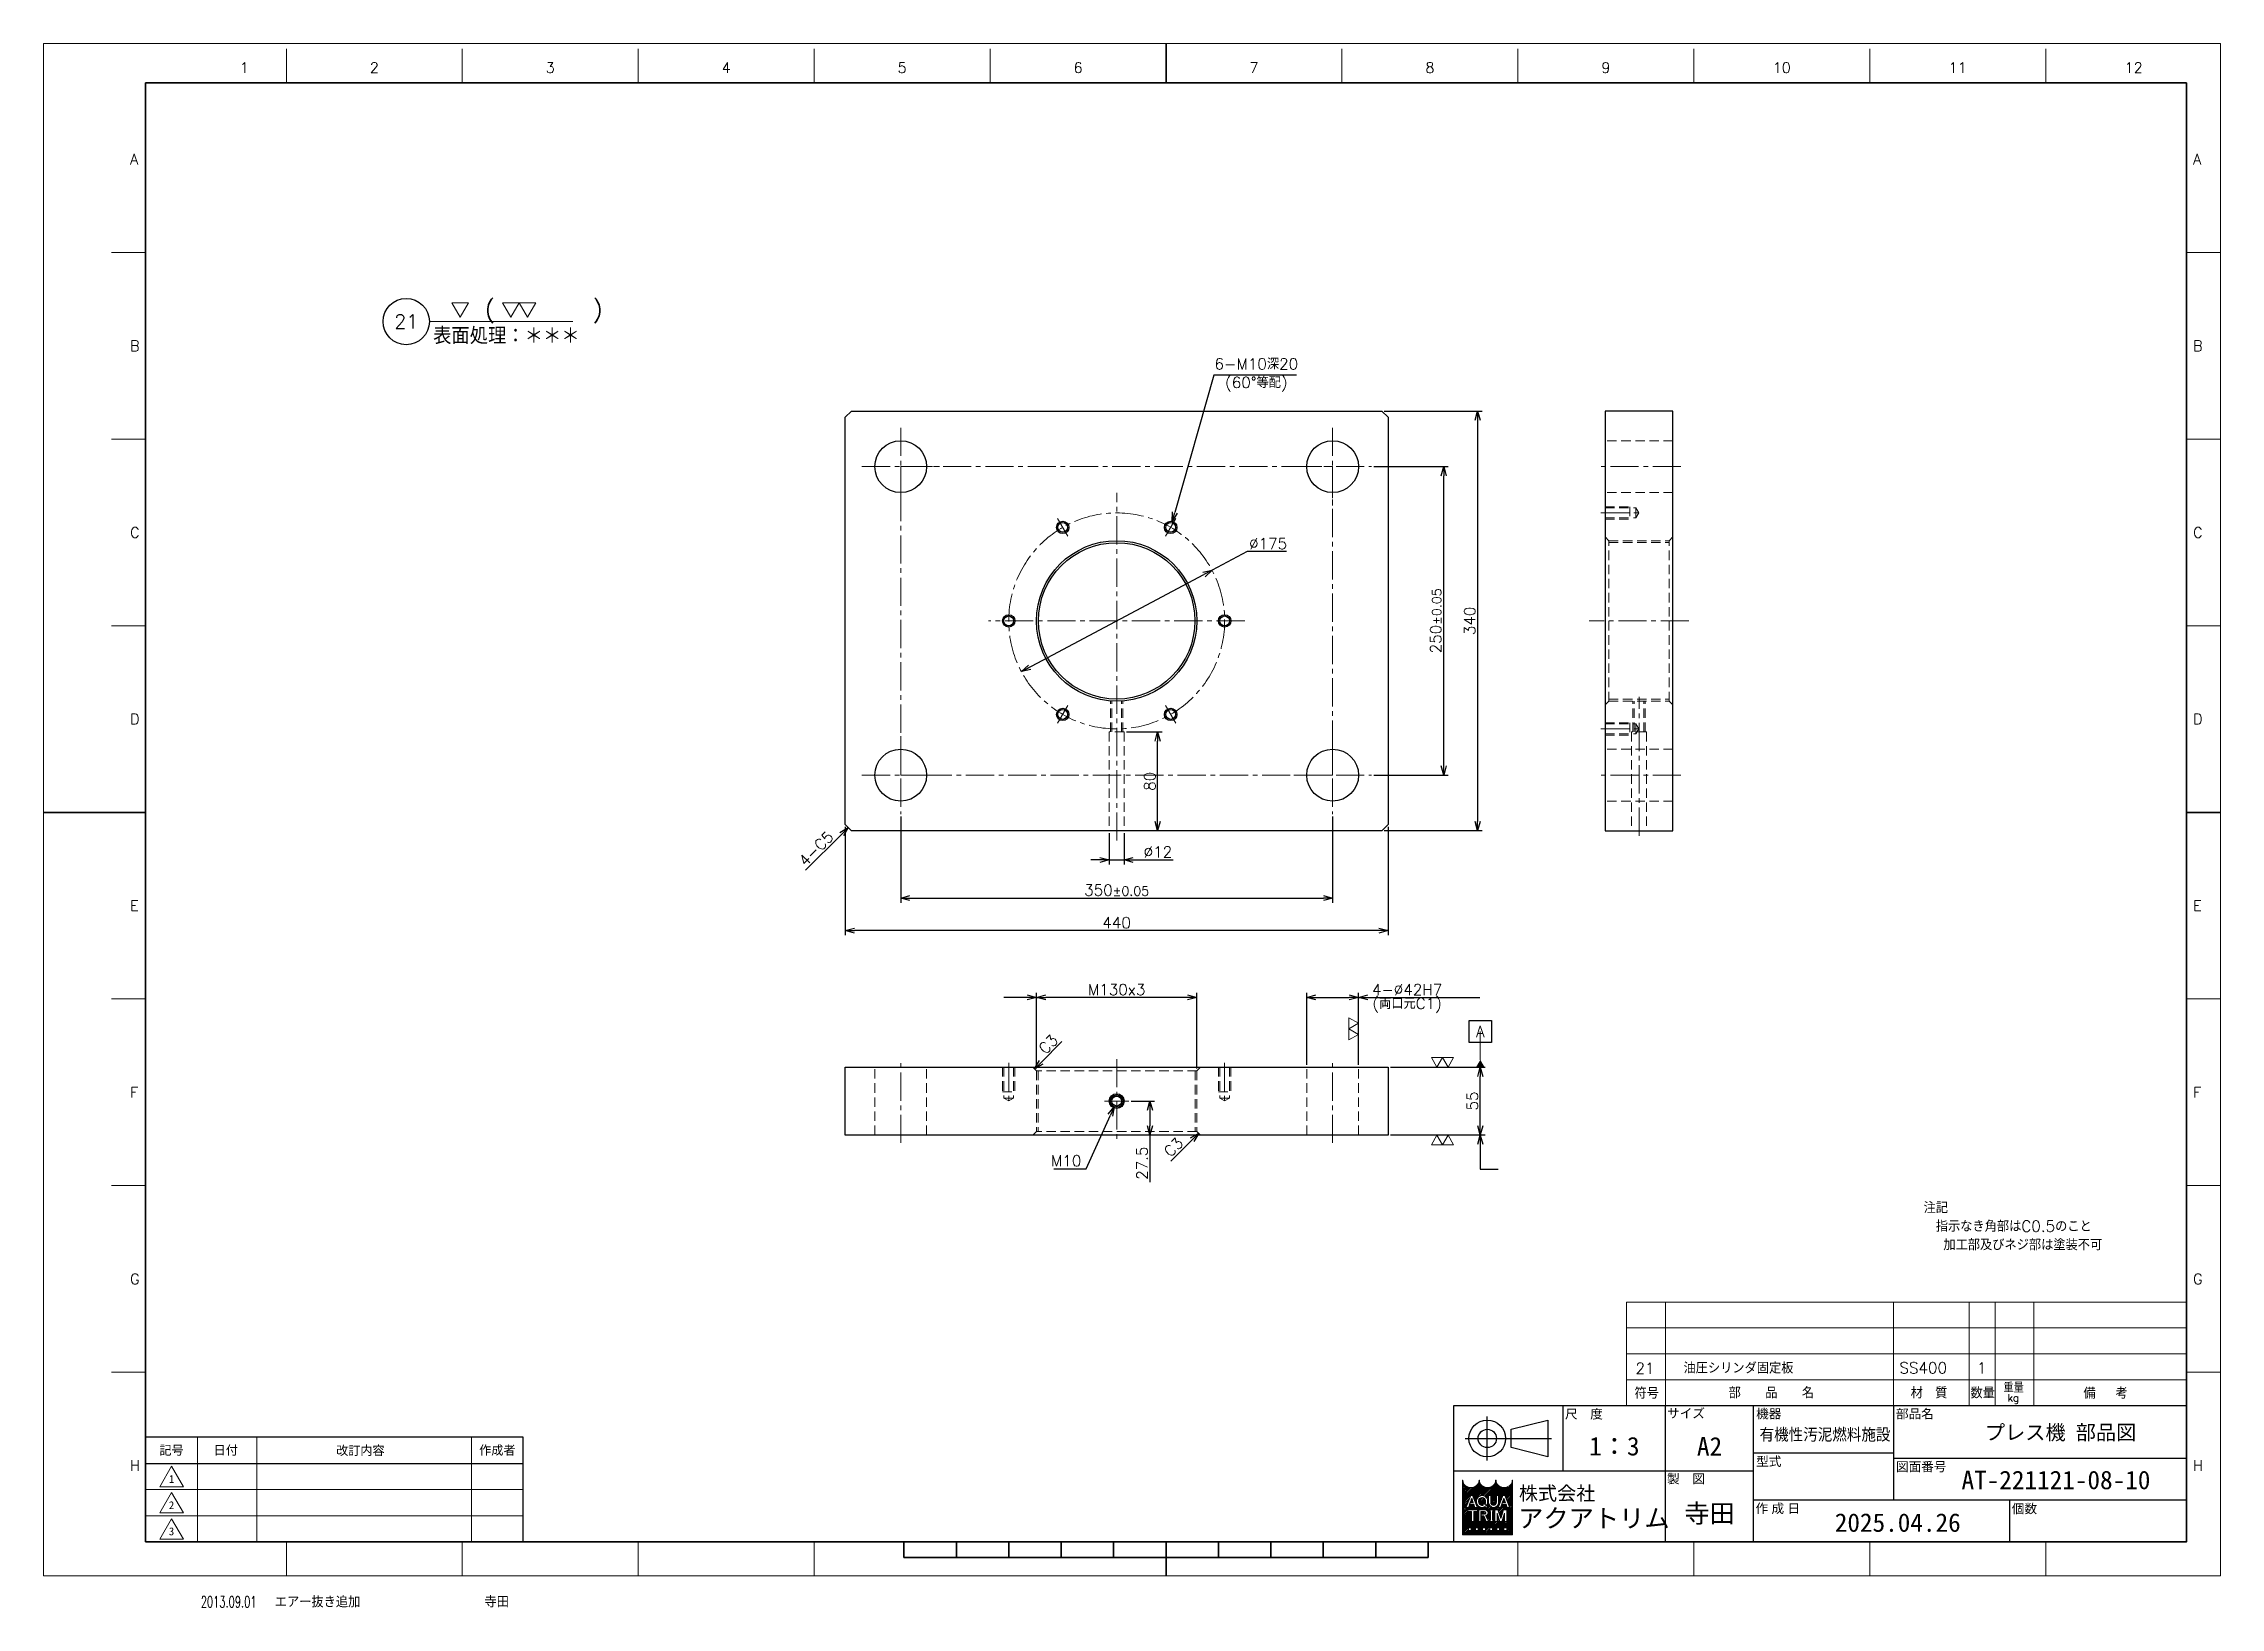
# Model space of a CAD drawing. Header units: millimetres. Extents: x 0 to 1764, y -26 to 1242.
import ezdxf
from ezdxf import colors
from ezdxf.entities.mleader import LeaderData, LeaderLine
from ezdxf.enums import TextEntityAlignment as Align
from ezdxf.math import Vec2, Vec3

# ---------------------------------------------------------------- set-up
doc = ezdxf.new("R2010")
doc.units = ezdxf.units.MM
doc.header["$LTSCALE"] = 1.2
doc.header["$PDMODE"] = 99
doc.header["$PDSIZE"] = 1
doc.linetypes.add('CENTER2', pattern=[28.575, 19.05, -3.175, 3.175, -3.175])
doc.linetypes.add('HIDDEN', pattern=[9.525, 6.35, -3.175])
for name, color, linetype, lineweight in [('04_HIDDEN', 2, 'HIDDEN', 13), ('05_CENTER', 4, 'CENTER2', 13), ('07_TEXT', 3, 'Continuous', 13), ('08_DIM', 3, 'Continuous', 13), ('90_FRAME', 5, 'Continuous', 35)]:
    doc.layers.add(name, color=color, linetype=linetype, lineweight=lineweight)
doc.layers.add('91_BLANK', color=5, linetype='Continuous', lineweight=0, plot=False)
doc.styles.add('KSS_TXT', font='txt.shx', dxfattribs={"bigfont": 'extfont2.shx'})
doc.styles.add('MS_G', font='MS Gothic.ttf')
doc.styles.get("Standard").update_dxf_attribs({"font": 'txt.shx', "bigfont": 'extfont2.shx'})
doc.styles.add('表題用', font='MS PGothic.ttf')
doc.dimstyles.new('KSS_DIM', dxfattribs={"dimscale": 3, "dimtxt": 3, "dimasz": 2.5, "dimexe": 1.25, "dimexo": 0.625, "dimtad": 1, "dimdsep": 46, "dimtxsty": 'KSS_TXT', "dimblk": 'OPEN30', "dimcen": 0, "dimazin": 2, "dimtfac": 0.75, "dimtmove": 0, "dimatfit": 3, "dimldrblk": 'OPEN30', "dimfxl": 1.25, "dimtolj": 1, "dimarcsym": 0})
doc.dimstyles.new('KSS_DIM$3', dxfattribs={"dimscale": 3, "dimtxt": 3, "dimasz": 2.5, "dimexe": 1.25, "dimexo": 0.625, "dimtad": 1, "dimtih": 1, "dimtoh": 1, "dimdsep": 46, "dimtxsty": 'KSS_TXT', "dimblk": 'OPEN30', "dimcen": 0, "dimazin": 2, "dimtfac": 0.75, "dimtofl": 0, "dimtmove": 0, "dimatfit": 3, "dimldrblk": 'OPEN30', "dimfxl": 1.25, "dimtolj": 1, "dimarcsym": 0})

msp = doc.modelspace()

# ---------------------------------------------------------------- texts
at = {"layer": '07_TEXT', "style": 'KSS_TXT'}
msp.add_text('(      )', height=13.5, dxfattribs=at).set_placement((357.677, 1019.564))
at = {"layer": '07_TEXT', "insert": (315.666, 1011.521), "char_height": 13.5, "attachment_point": 1, "style": 'KSS_TXT'}
msp.add_mtext('表面処理：＊＊＊', dxfattribs=at)
at = {"layer": '07_TEXT', "ltscale": 2, "insert": (1523.492, 302.785), "char_height": 9, "attachment_point": 1}
msp.add_mtext_dynamic_manual_height_columns('注記\\P\u3000指示なき角部はC0.5のこと\\P  加工部及びネジ部は塗装不可', width=176.33606, gutter_width=15, heights=[0], dxfattribs=at)
at = {"layer": '90_FRAME', "color": 0, "lineweight": 13, "style": 'KSS_TXT'}
for s, p in [('1', (162.682, 1215.249)), ('2', (268.044, 1215.249)), ('3', (410.612, 1215.249)), ('4', (553.18, 1215.249)), ('5', (695.748, 1215.249)), ('6', (838.316, 1215.249)), ('7', (980.884, 1215.249)), ('8', (1123.453, 1215.249)), ('9', (1266.021, 1215.249)), ('10', (1408.589, 1215.249)), ('11', (1551.157, 1215.249)), ('12', (1693.725, 1215.249))]:
    msp.add_text(s, height=8.52, dxfattribs=at).set_placement(p, align=Align.BOTTOM_CENTER)
for s, p in [('A', (70.199, 1147.902)), ('A', (1741.947, 1147.902)), ('B', (70.199, 996.678)), ('B', (1741.947, 996.678)), ('C', (70.199, 845.454)), ('C', (1741.947, 845.454)), ('D', (70.199, 694.23)), ('D', (1741.947, 694.23)), ('E', (70.199, 543.006)), ('E', (1741.947, 543.006)), ('F', (70.199, 391.782)), ('F', (1741.947, 391.782)), ('G', (70.199, 240.558)), ('G', (1741.947, 240.558)), ('H', (70.199, 89.334)), ('H', (1741.947, 89.334))]:
    msp.add_text(s, height=8.52, dxfattribs=at).set_placement(p, align=Align.MIDDLE_LEFT)
at = {"layer": '90_FRAME', "color": 3, "lineweight": 13}
for s, p in [('21', (1297.772, 168.167)), ('1', (1570.491, 168.318))]:
    msp.add_text(s, height=9, dxfattribs=at).set_placement(p, align=Align.MIDDLE_CENTER)
for s, height, p in [('油圧シリンダ固定板', 9, (1328.925, 163.898)), ('SS400', 9, (1503.9, 164.018)), ('符号', 9, (1289.209, 143.519)), ('部\u3000\u3000品\u3000\u3000名', 9, (1365.505, 143.846)), ('材\u3000質', 9, (1513.071, 143.738)), ('数量', 9, (1561.501, 143.67)), ('重量', 7.5, (1588.258, 148.578)), ('kg', 6, (1591.573, 141.24)), ('備  考', 9, (1653.04, 143.519)), ('エアー抜き追加', 9, (187.405, -25.626)), ('寺田', 9, (357.315, -25.626))]:
    msp.add_text(s, height=height, dxfattribs=at).set_placement(p)
at = {"layer": '90_FRAME', "color": 0, "style": '表題用'}
for s, p in [('尺\u3000度', (1232.904, 131.157)), ('サイズ', (1315.64, 131.716)), ('機器', (1387.819, 131.281)), ('部品名', (1501.105, 131.281)), ('型式', (1387.819, 92.72)), ('図面番号', (1501.105, 88.477)), ('製\u3000図', (1315.64, 78.681)), ('作 成 日', (1387.301, 54.624)), ('個数', (1594.969, 54.417))]:
    msp.add_text(s, height=7.5, dxfattribs=at).set_placement(p, align=Align.MIDDLE_LEFT)
at = {"layer": '90_FRAME', "color": 0, "style": 'MS_G'}
msp.add_text('プレス機 部品図', height=12, dxfattribs=at).set_placement((1634.517, 110.167), align=Align.CENTER)
at = {"layer": '90_FRAME', "color": 0, "style": '表題用'}
for s, p in [('記号', (103.742, 101.735)), ('日付', (147.711, 101.735)), ('作成者', (367.742, 101.735))]:
    msp.add_text(s, height=7.2, dxfattribs=at).set_placement(p, align=Align.MIDDLE_CENTER)
at = {"layer": '90_FRAME', "color": 0}
for s, height, style, p in [('改訂内容', 7.2, '表題用', (256.742, 101.735)), ('A2', 15, 'MS_G', (1350.037, 104.918))]:
    msp.add_text(s, height=height, dxfattribs=dict(at, style=style)).set_placement(p, align=Align.MIDDLE)
at = {"layer": '90_FRAME', "color": 0, "style": 'MS_G', "width": 0.9}
msp.add_text('有機性汚泥燃料施設', height=9.6, dxfattribs=at).set_placement((1443.627, 109.737), align=Align.CENTER)
at = {"layer": '90_FRAME', "color": 0, "lineweight": 13, "style": 'MS_G'}
for s, p in [('1', (103.742, 78.4)), ('2', (103.742, 57.185)), ('3', (103.742, 35.971))]:
    msp.add_text(s, height=6.364, dxfattribs=at).set_placement(p, align=Align.MIDDLE)
at = {"layer": '90_FRAME', "color": 4, "style": 'MS_G'}
msp.add_text('株式会社', height=11.3412, dxfattribs=at).set_placement((1226.509, 66.858), align=Align.MIDDLE_CENTER)
at = {"layer": '90_FRAME', "color": 0, "style": 'MS_G'}
for s, p in [('AT-221121-08-10', (1554.25, 70.159)), ('2025.04.26', (1451.534, 35.633))]:
    msp.add_text(s, height=15, dxfattribs=at).set_placement(p)
at = {"layer": '90_FRAME', "color": 4, "style": 'MS_G'}
msp.add_text('アクアトリム', height=15, dxfattribs=at).set_placement((1194.945, 39.159))
at = {"layer": '90_FRAME', "color": 3, "lineweight": 13, "width": 0.65}
msp.add_text('2013.09.01', height=9, dxfattribs=at).set_placement((127.43, -25.626))
at = {"layer": '90_FRAME', "color": 0, "style": 'MS_G'}
for tag, p in [('1：3', (1272.927, 104.918)), ('寺田', (1350.037, 50.821))]:
    msp.add_attdef(tag, text='', height=15, dxfattribs=at).set_placement(p, align=Align.MIDDLE)

# ---------------------------------------------------------------- blocks, each defined once
blk = doc.blocks.new('AM_BALLOON1')
at = {"transparency": 16777216}
blk.add_circle((0, 0), 5, dxfattribs=at)
blk.add_attdef('B_NUMBER', text='', height=3, dxfattribs=at).set_placement((0, 0), align=Align.MIDDLE_CENTER)
blk = doc.blocks.new('_OPEN')
at = {"color": 0, "linetype": 'ByBlock'}
for p, q in [((-1, 0.17), (0, 0)), ((0, 0), (-1, -0.17)), ((0, 0), (-1, 0))]:
    blk.add_line(p, q, dxfattribs=at)
blk = doc.blocks.new('p1ba01')
for p, q in [((0, 0), (-1.5, 2.6)), ((-1.5, 2.6), (1.5, 2.6)), ((1.5, 2.6), (0, 0))]:
    blk.add_line(p, q)
blk = doc.blocks.new('p1ba02')
for p, q in [((-1.5, 2.6), (1.5, 2.6)), ((0, 0), (-1.5, 2.6)), ((1.5, 2.6), (0, 0)), ((3, 0), (1.5, 2.6)), ((1.5, 2.6), (4.5, 2.6)), ((4.5, 2.6), (3, 0))]:
    blk.add_line(p, q)
blk = doc.blocks.new('_Open30')
at = {"color": 0, "linetype": 'ByBlock', "lineweight": -2}
for p, q in [((-1, 0.27), (0, 0)), ((0, 0), (-1, -0.27)), ((0, 0), (-1, 0))]:
    blk.add_line(p, q, dxfattribs=at)
blk = doc.blocks.new('*D141')
at = {"layer": '08_DIM', "color": 0, "lineweight": -2, "transparency": 16777216}
blk.add_line((646.8, 601), (617.5, 571.7), dxfattribs=at)
at = {"layer": 'Defpoints', "color": 0, "transparency": 16777216}
for p in [(652.1, 606.3), (608.9, 563.1), (608.9, 563.1)]:
    blk.add_point(p, dxfattribs=at)
at = {"layer": '08_DIM', "color": 0, "lineweight": -2, "transparency": 16777216, "xscale": 7.5, "yscale": 7.5, "zscale": 7.5, "rotation": 44.99999999999992}
blk.add_blockref('_Open30', (652.1, 606.3), dxfattribs=at)
at = {"layer": '08_DIM', "color": 0, "transparency": 16777216, "insert": (626, 589.2), "char_height": 9, "attachment_point": 5, "rotation": 45, "style": 'KSS_TXT'}
blk.add_mtext('\\A1;4-C5', dxfattribs=at)
blk = doc.blocks.new('*D142')
at = {"layer": '08_DIM', "color": 0, "lineweight": -2, "transparency": 16777216}
for p, q in [((881.4, 384.7), (900.3, 384.7)), ((896.6, 377.2), (896.6, 364.7)), ((881.4, 357.2), (900.3, 357.2)), ((896.6, 357.2), (896.6, 318.9))]:
    blk.add_line(p, q, dxfattribs=at)
at = {"layer": 'Defpoints', "color": 0, "transparency": 16777216}
for p in [(879.5, 384.7), (879.5, 357.2), (896.6, 357.2)]:
    blk.add_point(p, dxfattribs=at)
at = {"layer": '08_DIM', "color": 0, "lineweight": -2, "transparency": 16777216, "xscale": 7.5, "yscale": 7.5, "zscale": 7.5}
for p, rotation in [((896.6, 384.7), 90), ((896.6, 357.2), 270)]:
    blk.add_blockref('_Open30', p, dxfattribs=dict(at, rotation=rotation))
at = {"layer": '08_DIM', "color": 0, "transparency": 16777216, "insert": (890.2, 334.3), "char_height": 9, "attachment_point": 5, "rotation": 90, "style": 'KSS_TXT'}
blk.add_mtext('\\A1;27.5', dxfattribs=at)
blk = doc.blocks.new('*D143')
at = {"layer": '08_DIM', "color": 0, "lineweight": -2, "transparency": 16777216}
for p, q in [((1091.5, 412.2), (1168.1, 412.2)), ((1164.3, 364.7), (1164.3, 404.7)), ((1091.5, 357.2), (1168.1, 357.2))]:
    blk.add_line(p, q, dxfattribs=at)
at = {"layer": 'Defpoints', "color": 0, "transparency": 16777216}
for p in [(1089.6, 412.2), (1164.3, 412.2), (1089.6, 357.2)]:
    blk.add_point(p, dxfattribs=at)
at = {"layer": '08_DIM', "color": 0, "lineweight": -2, "transparency": 16777216, "xscale": 7.5, "yscale": 7.5, "zscale": 7.5}
for p, rotation in [((1164.3, 412.2), 90), ((1164.3, 357.2), 270)]:
    blk.add_blockref('_Open30', p, dxfattribs=dict(at, rotation=rotation))
at = {"layer": '08_DIM', "color": 0, "transparency": 16777216, "insert": (1157.9, 384.7), "char_height": 9, "attachment_point": 5, "rotation": 90, "style": 'KSS_TXT'}
blk.add_mtext('\\A1;55', dxfattribs=at)
blk = doc.blocks.new('*D144')
at = {"layer": '08_DIM', "color": 0, "lineweight": -2, "transparency": 16777216}
for p, q in [((1023.6, 414), (1023.6, 472.4)), ((1031.1, 468.7), (1058.1, 468.7)), ((1065.6, 414), (1065.6, 472.4)), ((1065.6, 468.7), (1136.9, 468.7))]:
    blk.add_line(p, q, dxfattribs=at)
at = {"layer": 'Defpoints', "color": 0, "transparency": 16777216}
for p in [(1065.6, 468.7), (1023.6, 412.2), (1065.6, 412.2)]:
    blk.add_point(p, dxfattribs=at)
at = {"layer": '08_DIM', "color": 0, "lineweight": -2, "transparency": 16777216, "xscale": 7.5, "yscale": 7.5, "zscale": 7.5, "rotation": 180}
blk.add_blockref('_Open30', (1023.6, 468.7), dxfattribs=at)
at = {"layer": '08_DIM', "color": 0, "lineweight": -2, "transparency": 16777216, "xscale": 7.5, "yscale": 7.5, "zscale": 7.5}
blk.add_blockref('_Open30', (1065.6, 468.7), dxfattribs=at)
at = {"layer": '08_DIM', "color": 0, "transparency": 16777216, "char_height": 9, "attachment_point": 5, "style": 'KSS_TXT'}
for s, insert in [('\\A1;4-%%C42H7', (1105, 475)), ('\\A1;(両口元C1)', (1105, 462.3))]:
    blk.add_mtext(s, dxfattribs=dict(at, insert=insert))
blk = doc.blocks.new('*D145')
at = {"layer": '08_DIM', "color": 0, "lineweight": -2, "transparency": 16777216}
for p, q in [((804.6, 411), (804.6, 472.4)), ((927.1, 468.7), (812.1, 468.7)), ((934.6, 411), (934.6, 472.4))]:
    blk.add_line(p, q, dxfattribs=at)
at = {"layer": 'Defpoints', "color": 0, "transparency": 16777216}
for p in [(804.6, 468.7), (804.6, 409.2), (934.6, 409.2)]:
    blk.add_point(p, dxfattribs=at)
at = {"layer": '08_DIM', "color": 0, "lineweight": -2, "transparency": 16777216, "xscale": 7.5, "yscale": 7.5, "zscale": 7.5, "rotation": 180}
blk.add_blockref('_Open30', (804.6, 468.7), dxfattribs=at)
at = {"layer": '08_DIM', "color": 0, "lineweight": -2, "transparency": 16777216, "xscale": 7.5, "yscale": 7.5, "zscale": 7.5}
blk.add_blockref('_Open30', (934.6, 468.7), dxfattribs=at)
at = {"layer": '08_DIM', "color": 0, "transparency": 16777216, "insert": (869.6, 475), "char_height": 9, "attachment_point": 5, "style": 'KSS_TXT'}
blk.add_mtext('\\A1;M130x3', dxfattribs=at)
blk = doc.blocks.new('*D146')
at = {"layer": '08_DIM', "color": 0, "lineweight": -2, "transparency": 16777216}
blk.add_line((808.4, 416), (825.3, 432.9), dxfattribs=at)
at = {"layer": 'Defpoints', "color": 0, "transparency": 16777216}
for p in [(834.3, 441.8), (834.3, 441.8), (803.1, 410.7)]:
    blk.add_point(p, dxfattribs=at)
at = {"layer": '08_DIM', "color": 0, "lineweight": -2, "transparency": 16777216, "xscale": 7.5, "yscale": 7.5, "zscale": 7.5, "rotation": 224.9999999999736}
blk.add_blockref('_Open30', (803.1, 410.7), dxfattribs=at)
at = {"layer": '08_DIM', "color": 0, "transparency": 16777216, "insert": (814.2, 430.7), "char_height": 9, "attachment_point": 5, "rotation": 45, "style": 'KSS_TXT'}
blk.add_mtext('\\A1;C3', dxfattribs=at)
blk = doc.blocks.new('*D147')
at = {"layer": '08_DIM', "color": 0, "lineweight": -2, "transparency": 16777216}
blk.add_line((930.8, 353.3), (913.6, 336.1), dxfattribs=at)
at = {"layer": 'Defpoints', "color": 0, "transparency": 16777216}
for p in [(936.1, 358.7), (904.4, 326.9), (904.4, 326.9)]:
    blk.add_point(p, dxfattribs=at)
at = {"layer": '08_DIM', "color": 0, "lineweight": -2, "transparency": 16777216, "xscale": 7.5, "yscale": 7.5, "zscale": 7.5, "rotation": 44.99999999997391}
blk.add_blockref('_Open30', (936.1, 358.7), dxfattribs=at)
at = {"layer": '08_DIM', "color": 0, "transparency": 16777216, "insert": (915.7, 347.3), "char_height": 9, "attachment_point": 5, "rotation": 45, "style": 'KSS_TXT'}
blk.add_mtext('\\A1;C3', dxfattribs=at)
blk = doc.blocks.new('*D148')
at = {"layer": '08_DIM', "color": 0, "lineweight": -2, "transparency": 16777216}
for p, q in [((863.6, 601.9), (863.6, 576.4)), ((875.6, 601.9), (875.6, 576.4)), ((856.1, 580.1), (848.6, 580.1)), ((863.6, 580.1), (875.6, 580.1)), ((883.1, 580.1), (915.4, 580.1))]:
    blk.add_line(p, q, dxfattribs=at)
at = {"layer": 'Defpoints', "color": 0, "transparency": 16777216}
for p in [(863.6, 603.8), (875.6, 603.8), (875.6, 580.1)]:
    blk.add_point(p, dxfattribs=at)
at = {"layer": '08_DIM', "color": 0, "lineweight": -2, "transparency": 16777216, "xscale": 7.5, "yscale": 7.5, "zscale": 7.5}
blk.add_blockref('_Open30', (863.6, 580.1), dxfattribs=at)
at = {"layer": '08_DIM', "color": 0, "lineweight": -2, "transparency": 16777216, "xscale": 7.5, "yscale": 7.5, "zscale": 7.5, "rotation": 180}
blk.add_blockref('_Open30', (875.6, 580.1), dxfattribs=at)
at = {"layer": '08_DIM', "color": 0, "transparency": 16777216, "insert": (903, 586.5), "char_height": 9, "attachment_point": 5, "style": 'KSS_TXT'}
blk.add_mtext('\\A1;%%C12', dxfattribs=at)
blk = doc.blocks.new('*D149')
at = {"layer": '08_DIM', "color": 0, "lineweight": -2, "transparency": 16777216}
for p, q in [((877.5, 683.8), (906.6, 683.8)), ((902.8, 611.3), (902.8, 676.3)), ((877.5, 603.8), (906.6, 603.8))]:
    blk.add_line(p, q, dxfattribs=at)
at = {"layer": 'Defpoints', "color": 0, "transparency": 16777216}
for p in [(875.6, 683.8), (902.8, 683.8), (875.6, 603.8)]:
    blk.add_point(p, dxfattribs=at)
at = {"layer": '08_DIM', "color": 0, "lineweight": -2, "transparency": 16777216, "xscale": 7.5, "yscale": 7.5, "zscale": 7.5}
for p, rotation in [((902.8, 683.8), 90), ((902.8, 603.8), 270)]:
    blk.add_blockref('_Open30', p, dxfattribs=dict(at, rotation=rotation))
at = {"layer": '08_DIM', "color": 0, "transparency": 16777216, "insert": (896.5, 643.8), "char_height": 9, "attachment_point": 5, "rotation": 90, "style": 'KSS_TXT'}
blk.add_mtext('\\A1;80', dxfattribs=at)
blk = doc.blocks.new('*D150')
at = {"layer": '08_DIM', "color": 0, "lineweight": -2, "transparency": 16777216}
for p, q in [((844.8, 329.9), (864.5, 373.3)), ((818.8, 329.9), (844.8, 329.9))]:
    blk.add_line(p, q, dxfattribs=at)
at = {"layer": 'Defpoints', "color": 0, "transparency": 16777216}
for p in [(871.7, 389.2), (867.6, 380.1)]:
    blk.add_point(p, dxfattribs=at)
at = {"layer": '08_DIM', "color": 0, "lineweight": -2, "transparency": 16777216, "xscale": 7.5, "yscale": 7.5, "zscale": 7.5, "rotation": 65.62129502531882}
blk.add_blockref('_Open30', (867.6, 380.1), dxfattribs=at)
at = {"layer": '08_DIM', "color": 0, "transparency": 16777216, "insert": (828.7, 336.3), "char_height": 9, "attachment_point": 5, "style": 'KSS_TXT'}
blk.add_mtext('\\A1;M10', dxfattribs=at)
blk = doc.blocks.new('*D151')
at = {"layer": '08_DIM', "color": 0, "lineweight": -2, "transparency": 16777216}
for p, q in [((948.3, 973), (916.8, 861.6)), ((1015.4, 973), (948.3, 973))]:
    blk.add_line(p, q, dxfattribs=at)
at = {"layer": 'Defpoints', "color": 0, "transparency": 16777216}
for p in [(914.7, 854.4), (912, 844.7)]:
    blk.add_point(p, dxfattribs=at)
at = {"layer": '08_DIM', "color": 0, "lineweight": -2, "transparency": 16777216, "xscale": 7.5, "yscale": 7.5, "zscale": 7.5, "rotation": 254.2105222047369}
blk.add_blockref('_Open30', (914.7, 854.4), dxfattribs=at)
at = {"layer": '08_DIM', "color": 0, "transparency": 16777216, "insert": (982.8, 973), "char_height": 9, "attachment_point": 5, "style": 'KSS_TXT'}
blk.add_mtext('\\A1;6-M10深20\\P(60°等配)', dxfattribs=at)
blk = doc.blocks.new('AM_DATUM')
at = {"transparency": 16777216}
blk.add_lwpolyline([(3, -3), (-3, -3), (-3, 3), (3, 3)], close=True, dxfattribs=at)
blk.add_attdef('DATUM', text='', height=3, dxfattribs=at).set_placement((0, 0), align=Align.MIDDLE)
blk = doc.blocks.new('_DatumFilled')
at = {"color": 0, "linetype": 'ByBlock'}
blk.add_solid([(0, 0.58), (-1, 0), (0, -0.58)], dxfattribs=at)
blk = doc.blocks.new('*D159')
at = {"layer": '08_DIM', "color": 0, "lineweight": -2, "transparency": 16777216}
for p, q in [((694.6, 615.4), (694.6, 545.4)), ((1044.6, 615.4), (1044.6, 545.4)), ((702.1, 549.2), (1037.1, 549.2))]:
    blk.add_line(p, q, dxfattribs=at)
at = {"layer": 'Defpoints', "color": 0, "transparency": 16777216}
for p in [(694.6, 617.3), (1044.6, 617.3), (1044.6, 549.2)]:
    blk.add_point(p, dxfattribs=at)
at = {"layer": '08_DIM', "color": 0, "lineweight": -2, "transparency": 16777216, "xscale": 7.5, "yscale": 7.5, "zscale": 7.5, "rotation": 180}
blk.add_blockref('_Open30', (694.6, 549.2), dxfattribs=at)
at = {"layer": '08_DIM', "color": 0, "lineweight": -2, "transparency": 16777216, "xscale": 7.5, "yscale": 7.5, "zscale": 7.5}
blk.add_blockref('_Open30', (1044.6, 549.2), dxfattribs=at)
at = {"layer": '08_DIM', "color": 0, "transparency": 16777216, "insert": (869.6, 555.6), "char_height": 9, "attachment_point": 5, "style": 'KSS_TXT'}
blk.add_mtext('350{\\H7.500000;%%p0.05}', dxfattribs=at)
blk = doc.blocks.new('*D160')
at = {"layer": '08_DIM', "color": 0, "lineweight": -2, "transparency": 16777216}
for p, q in [((649.6, 606.9), (649.6, 519)), ((1089.6, 606.9), (1089.6, 519)), ((1082.1, 522.8), (657.1, 522.8))]:
    blk.add_line(p, q, dxfattribs=at)
at = {"layer": 'Defpoints', "color": 0, "transparency": 16777216}
for p in [(649.6, 608.8), (1089.6, 608.8), (649.6, 522.8)]:
    blk.add_point(p, dxfattribs=at)
at = {"layer": '08_DIM', "color": 0, "lineweight": -2, "transparency": 16777216, "xscale": 7.5, "yscale": 7.5, "zscale": 7.5, "rotation": 180}
blk.add_blockref('_Open30', (649.6, 522.8), dxfattribs=at)
at = {"layer": '08_DIM', "color": 0, "lineweight": -2, "transparency": 16777216, "xscale": 7.5, "yscale": 7.5, "zscale": 7.5}
blk.add_blockref('_Open30', (1089.6, 522.8), dxfattribs=at)
at = {"layer": '08_DIM', "color": 0, "transparency": 16777216, "insert": (869.6, 529.2), "char_height": 9, "attachment_point": 5, "style": 'KSS_TXT'}
blk.add_mtext('\\A1;440', dxfattribs=at)
blk = doc.blocks.new('*D161')
at = {"layer": '08_DIM', "color": 0, "lineweight": -2, "transparency": 16777216}
for p, q in [((1078, 898.8), (1138.3, 898.8)), ((1134.6, 656.3), (1134.6, 891.3)), ((1078, 648.8), (1138.3, 648.8))]:
    blk.add_line(p, q, dxfattribs=at)
at = {"layer": 'Defpoints', "color": 0, "transparency": 16777216}
for p in [(1076.1, 898.8), (1134.6, 898.8), (1076.1, 648.8)]:
    blk.add_point(p, dxfattribs=at)
at = {"layer": '08_DIM', "color": 0, "lineweight": -2, "transparency": 16777216, "xscale": 7.5, "yscale": 7.5, "zscale": 7.5}
for p, rotation in [((1134.6, 898.8), 90), ((1134.6, 648.8), 270)]:
    blk.add_blockref('_Open30', p, dxfattribs=dict(at, rotation=rotation))
at = {"layer": '08_DIM', "color": 0, "transparency": 16777216, "insert": (1128.2, 773.8), "char_height": 9, "attachment_point": 5, "rotation": 90, "style": 'KSS_TXT'}
blk.add_mtext('250{\\H7.500000;%%p0.05}', dxfattribs=at)
blk = doc.blocks.new('*D162')
at = {"layer": '08_DIM', "color": 0, "lineweight": -2, "transparency": 16777216}
for p, q in [((1086.5, 943.8), (1165.9, 943.8)), ((1162.1, 936.3), (1162.1, 611.3)), ((1086.5, 603.8), (1165.9, 603.8))]:
    blk.add_line(p, q, dxfattribs=at)
at = {"layer": 'Defpoints', "color": 0, "transparency": 16777216}
for p in [(1084.6, 943.8), (1084.6, 603.8), (1162.1, 603.8)]:
    blk.add_point(p, dxfattribs=at)
at = {"layer": '08_DIM', "color": 0, "lineweight": -2, "transparency": 16777216, "xscale": 7.5, "yscale": 7.5, "zscale": 7.5}
for p, rotation in [((1162.1, 943.8), 90), ((1162.1, 603.8), 270)]:
    blk.add_blockref('_Open30', p, dxfattribs=dict(at, rotation=rotation))
at = {"layer": '08_DIM', "color": 0, "transparency": 16777216, "insert": (1155.7, 773.8), "char_height": 9, "attachment_point": 5, "rotation": 90, "style": 'KSS_TXT'}
blk.add_mtext('\\A1;340', dxfattribs=at)
blk = doc.blocks.new('*D163')
at = {"layer": '08_DIM', "color": 0, "lineweight": -2, "transparency": 16777216}
for p, q in [((975.4, 830.1), (946.9, 814.9)), ((1007.3, 830.1), (975.4, 830.1)), ((792.4, 732.7), (940.2, 811.4))]:
    blk.add_line(p, q, dxfattribs=at)
at = {"layer": 'Defpoints', "color": 0, "transparency": 16777216}
for p in [(946.9, 814.9), (792.4, 732.7)]:
    blk.add_point(p, dxfattribs=at)
at = {"layer": '08_DIM', "color": 0, "lineweight": -2, "transparency": 16777216, "xscale": 7.5, "yscale": 7.5, "zscale": 7.5}
for p, rotation in [((946.9, 814.9), 28.01662334088633), ((792.4, 732.7), 208.0166233408863)]:
    blk.add_blockref('_Open30', p, dxfattribs=dict(at, rotation=rotation))
at = {"layer": '08_DIM', "color": 0, "transparency": 16777216, "insert": (992.3, 836.4), "char_height": 9, "attachment_point": 5, "style": 'KSS_TXT'}
blk.add_mtext('\\A1;%%C175', dxfattribs=at)

# ---------------------------------------------------------------- dimensions: what is measured, and where the dimension line sits
at = {"layer": '08_DIM'}
for p1, p2, text, override, picture, middle in [((912.01, 844.746), (914.731, 854.369), '6-M<>', {"dimpost": '<>深20\\X(60°等配)', "dimtix": 1}, '*D151', (982.779, 973.03)), ((871.684, 389.207), (867.556, 380.098), 'M<>', {"dimpost": '<>', "dimtix": 1}, '*D150', (828.692, 329.919))]:
    dim = msp.add_diameter_dim_2p(p1=p1, p2=p2, text=text, dimstyle='KSS_DIM$3', override=override, dxfattribs=at)
    dim.commit()
    dim.dimension.update_dxf_attribs({"geometry": picture, "text_midpoint": middle, "dimtype": 163})
for base, p1, p2, angle, picture, middle in [((1162.123, 603.78), (1084.62, 943.78), (1084.62, 603.78), 90, '*D162', (1155.748, 773.78)), ((902.842, 683.78), (875.62, 603.78), (875.62, 683.78), 90, '*D149', (896.467, 643.78)), ((1164.302, 412.152), (1089.62, 357.152), (1089.62, 412.152), 90, '*D143', (1157.915, 384.652)), ((896.571, 357.152), (879.535, 384.652), (879.535, 357.152), 270, '*D142', (890.189, 334.277))]:
    dim = msp.add_linear_dim(base=base, p1=p1, p2=p2, angle=angle, dimstyle='KSS_DIM', dxfattribs=at)
    dim.commit()
    dim.dimension.update_dxf_attribs({"geometry": picture, "text_midpoint": middle})
dim = msp.add_linear_dim(base=(1134.56, 898.78), p1=(1076.12, 648.78), p2=(1076.12, 898.78), angle=90, dimstyle='KSS_DIM', override={"dimpost": '', "dimtol": 1, "dimlim": 0, "dimtp": 0.05, "dimtm": 0.05, "dimtfac": 0.833333, "dimtdec": 2, "dimtolj": 0, "dimtzin": 8}, dxfattribs=at)
dim.commit()
dim.dimension.update_dxf_attribs({"geometry": '*D161', "text_midpoint": (1128.178, 773.78)})
dim = msp.add_diameter_dim_2p(p1=(792.374, 732.679), p2=(946.866, 814.881), dimstyle='KSS_DIM$3', override={"dimscale": 3, "dimpost": '%%C<>', "dimtix": 1, "dimatfit": 2, "dimarcsym": 1}, dxfattribs=at)
dim.commit()
dim.dimension.update_dxf_attribs({"geometry": '*D163', "text_midpoint": (992.276, 830.064), "dimtype": 163})
for p1, p2, text, picture, middle in [((652.12, 606.28), (608.935, 563.095), '4-C5', '*D141', (626.016, 589.2)), ((803.12, 410.652), (834.276, 441.808), 'C3', '*D146', (814.19, 430.738)), ((936.12, 358.652), (904.351, 326.883), 'C3', '*D147', (915.728, 347.276))]:
    dim = msp.add_aligned_dim(p1=p1, p2=p2, distance=0, text=text, dimstyle='KSS_DIM', override={"dimse1": 1, "dimse2": 1, "dimsd2": 1}, dxfattribs=at)
    dim.commit()
    dim.dimension.update_dxf_attribs({"geometry": picture, "text_midpoint": middle})
dim = msp.add_linear_dim(base=(649.62, 522.792), p1=(1089.62, 608.78), p2=(649.62, 608.78), dimstyle='KSS_DIM', dxfattribs=at)
dim.commit()
dim.dimension.update_dxf_attribs({"geometry": '*D160', "text_midpoint": (869.62, 529.167)})
dim = msp.add_linear_dim(base=(1044.62, 549.173), p1=(694.62, 617.28), p2=(1044.62, 617.28), dimstyle='KSS_DIM', override={"dimtol": 1, "dimtp": 0.05, "dimtm": 0.05, "dimtfac": 0.833333, "dimtolj": 0}, dxfattribs=at)
dim.commit()
dim.dimension.update_dxf_attribs({"geometry": '*D159', "text_midpoint": (869.62, 555.554)})
for base, p1, p2, text, picture, middle in [((875.62, 580.124), (863.62, 603.78), (875.62, 603.78), '%%C<>', '*D148', (902.995, 586.499)), ((804.62, 468.666), (934.62, 409.152), (804.62, 409.152), 'M130x3', '*D145', (869.62, 475.041))]:
    dim = msp.add_linear_dim(base=base, p1=p1, p2=p2, text=text, dimstyle='KSS_DIM', dxfattribs=at)
    dim.commit()
    dim.dimension.update_dxf_attribs({"geometry": picture, "text_midpoint": middle})
dim = msp.add_linear_dim(base=(1065.62, 468.666), p1=(1023.62, 412.152), p2=(1065.62, 412.152), text='4-%%C<>', dimstyle='KSS_DIM', override={"dimpost": 'H7\\X(両口元C1)'}, dxfattribs=at)
dim.commit()
dim.dimension.update_dxf_attribs({"geometry": '*D144', "text_midpoint": (1104.995, 475.041)})

# ---------------------------------------------------------------- hatches: boundary and pattern name
at = {"layer": '90_FRAME', "lineweight": 5}
h = msp.add_hatch(dxfattribs=at)
h.set_pattern_fill('_USER', color=4, scale=0.9, angle=45, pattern_type=0)
h.set_pattern_definition([(45, (-709.2579, -11.2265), (-0.6363961, 0.6363961), [])])
edge = h.paths.add_edge_path()
edge.add_arc((1190.33, 77.307), 0.192, 90, 180)
edge.add_ellipse((1183.606, 77.307), major_axis=(-6.532, 0), ratio=0.88235294, start_angle=360, end_angle=540, ccw=False)
edge.add_arc((1176.882, 77.307), 0.192, 3.187318, 180)
edge.add_ellipse((1170.158, 77.307), major_axis=(-6.532, 0), ratio=0.88235294, start_angle=360, end_angle=540, ccw=False)
edge.add_arc((1163.433, 77.307), 0.192, 3.187318, 180)
edge.add_ellipse((1156.709, 77.307), major_axis=(-6.532, 0), ratio=0.88235294, start_angle=360, end_angle=540, ccw=False)
edge.add_arc((1149.985, 77.307), 0.192, 3.187318, 90)
edge.add_line((1149.985, 77.499), (1149.985, 33.119))
edge.add_line((1149.985, 33.119), (1190.33, 33.119))
edge.add_line((1190.33, 33.119), (1190.33, 77.499))
h.paths.add_polyline_path([(1156.491, 65.047), (1158.084, 65.047), (1161.706, 55.487), (1161.706, 55.441), (1159.981, 55.441), (1159.08, 57.973), (1155.533, 57.973), (1156.053, 59.433), (1158.56, 59.433), (1157.287, 63.007), (1154.593, 55.441), (1152.868, 55.441), (1152.868, 55.487)], flags=16)
edge = h.paths.add_edge_path(flags=16)
edge.add_ellipse((1165.715, 60.82), major_axis=(-4.419, 0), ratio=0.95652174, start_angle=180, end_angle=360, ccw=False)
edge.add_line((1170.134, 60.82), (1170.134, 59.667))
edge.add_ellipse((1165.715, 59.667), major_axis=(-4.419, 0), ratio=0.95652174, start_angle=142.105255, end_angle=180, ccw=False)
edge.add_line((1169.202, 57.071), (1167.964, 58.092))
edge.add_ellipse((1165.715, 59.781), major_axis=(2.818, 0), ratio=0.99503582, start_angle=-37.042763, end_angle=0)
edge.add_line((1168.533, 59.78), (1168.533, 60.707))
edge.add_ellipse((1165.715, 60.707), major_axis=(2.818, 0), ratio=0.99471826, start_angle=360, end_angle=540)
edge.add_line((1162.897, 60.707), (1162.897, 59.78))
edge.add_ellipse((1165.715, 59.781), major_axis=(2.818, 0), ratio=0.99503582, start_angle=-180, end_angle=-65.757949)
edge.add_line((1166.872, 57.224), (1166.087, 57.988))
edge.add_line((1166.087, 57.988), (1166.938, 58.891))
edge.add_line((1166.938, 58.891), (1170.497, 55.959))
edge.add_line((1170.497, 55.959), (1169.385, 54.779))
edge.add_line((1169.385, 54.779), (1168.049, 56.079))
edge.add_ellipse((1165.715, 59.667), major_axis=(-4.419, 0), ratio=0.95652174, start_angle=0, end_angle=121.883625, ccw=False)
edge.add_line((1161.296, 59.667), (1161.296, 60.82))
h.paths.add_polyline_path([(1161.992, 53.52), (1161.992, 52.175), (1159.11, 52.175, 0.41421356), (1158.918, 51.983), (1158.918, 43.914), (1157.189, 43.914), (1157.189, 51.983, 0.41421356), (1156.997, 52.175), (1154.115, 52.175), (1154.115, 53.52)], flags=16)
edge = h.paths.add_edge_path(flags=16)
edge.add_line((1163.087, 53.52), (1167.505, 53.52))
edge.add_ellipse((1167.505, 50.993), major_axis=(-3.101, 0), ratio=0.8148203, start_angle=111.386975, end_angle=270, ccw=False)
edge.add_arc((1167.981, 47.568), 1.256, 22.272952, 58.553113, ccw=False)
edge.add_line((1169.143, 48.044), (1170.799, 43.991))
edge.add_line((1170.799, 43.991), (1170.799, 43.914))
edge.add_line((1170.799, 43.914), (1168.935, 43.914))
edge.add_line((1168.935, 43.914), (1167.473, 47.984))
edge.add_arc((1166.76, 47.697), 0.768, 21.928298, 90)
edge.add_line((1166.76, 48.466), (1164.873, 48.466))
edge.add_line((1164.873, 48.466), (1164.873, 49.811))
edge.add_line((1164.873, 49.811), (1167.736, 49.811))
edge.add_arc((1167.695, 50.993), 1.183, 271.997057, 448.002943)
edge.add_line((1167.736, 52.175), (1164.816, 52.175))
edge.add_line((1164.816, 52.175), (1164.816, 43.914))
edge.add_line((1164.816, 43.914), (1163.087, 43.914))
edge.add_line((1163.087, 43.914), (1163.087, 53.52))
h.paths.add_polyline_path([(1171.022, 65.047), (1172.751, 65.047), (1172.751, 59.667, 0.17503056), (1173.514, 57.466, 0.25714961), (1176.599, 57.466, 0.17503056), (1177.362, 59.667), (1177.362, 65.047), (1179.091, 65.047), (1179.091, 59.32, -0.37939124), (1175.345, 55.441), (1174.768, 55.441, -0.37939124), (1171.022, 59.32)], flags=16)
h.paths.add_polyline_path([(1172.256, 53.52), (1174.369, 53.52), (1174.369, 52.175, 0.41421356), (1174.177, 51.983), (1174.177, 45.451, 0.41421356), (1174.369, 45.259), (1174.369, 43.914), (1172.256, 43.914), (1172.256, 45.259, 0.41421356), (1172.448, 45.451), (1172.448, 51.983, 0.41421356), (1172.256, 52.175)], flags=16)
h.paths.add_polyline_path([(1176.1, 53.52), (1178.609, 53.52), (1180.903, 46.543), (1183.197, 53.52), (1185.708, 53.52), (1185.708, 43.914), (1183.978, 43.914), (1183.978, 50.638), (1181.768, 43.914), (1180.038, 43.914), (1177.827, 50.638), (1177.829, 43.914), (1176.1, 43.914)], flags=16)
h.paths.add_polyline_path([(1182.616, 65.047), (1184.209, 65.047), (1187.831, 55.487), (1187.831, 55.441), (1186.106, 55.441), (1185.205, 57.973), (1181.658, 57.973), (1182.178, 59.433), (1184.685, 59.433), (1183.412, 63.007), (1180.718, 55.441), (1178.994, 55.441), (1178.994, 55.487)], flags=16)
h.paths.add_polyline_path([(1154.596, 38.883), (1156.901, 38.883), (1156.901, 36.577), (1154.596, 36.577)], flags=16)
h.paths.add_polyline_path([(1160.36, 38.883), (1162.665, 38.883), (1162.665, 36.577), (1160.36, 36.577)], flags=16)
h.paths.add_polyline_path([(1166.123, 38.883), (1168.429, 38.883), (1168.429, 36.577), (1166.123, 36.577)], flags=16)
h.paths.add_polyline_path([(1171.887, 38.883), (1174.192, 38.883), (1174.192, 36.577), (1171.887, 36.577)], flags=16)
h.paths.add_polyline_path([(1177.65, 38.883), (1179.956, 38.883), (1179.956, 36.577), (1177.65, 36.577)], flags=16)
h.paths.add_polyline_path([(1183.414, 38.883), (1185.719, 38.883), (1185.719, 36.577), (1183.414, 36.577)], flags=16)

# ---------------------------------------------------------------- linework, layer by layer
at = {"color": 0}
msp.add_lwpolyline([(654.62, 943.78), (1084.62, 943.78), (1089.62, 938.78), (1089.62, 608.78), (1084.62, 603.78), (654.62, 603.78), (649.62, 608.78), (649.62, 938.78)], close=True, dxfattribs=at)
for points in [[(1265.429, 943.78), (1265.429, 603.78), (1320.429, 603.78), (1320.429, 943.78)], [(649.62, 412.152), (1089.62, 412.152), (1089.62, 357.152), (649.62, 357.152)]]:
    msp.add_lwpolyline(points, close=True)
for centre, radius in [((694.62, 898.78), 21), ((1044.62, 898.78), 21), ((825.87, 849.557), 5), ((825.87, 849.557), 4), ((913.37, 849.557), 5), ((913.37, 849.557), 4), ((869.62, 773.78), 65), ((869.62, 773.78), 63.376), ((782.12, 773.78), 5), ((782.12, 773.78), 4), ((957.12, 773.78), 5), ((957.12, 773.78), 4), ((825.87, 698.003), 5), ((825.87, 698.003), 4), ((913.37, 698.003), 5), ((913.37, 698.003), 4), ((694.62, 648.78), 21), ((1044.62, 648.78), 21), ((869.62, 384.652), 6), ((869.62, 384.652), 5), ((869.62, 384.652), 4)]:
    msp.add_circle(centre, radius, dxfattribs=at)
at = {"layer": '04_HIDDEN', "color": 9}
for p, q in [((1320.429, 919.78), (1265.429, 919.78)), ((1320.429, 877.78), (1265.429, 877.78)), ((1320.429, 669.78), (1265.429, 669.78)), ((1320.429, 627.78), (1265.429, 627.78)), ((673.62, 357.152), (673.62, 412.152)), ((715.62, 357.152), (715.62, 412.152)), ((1023.62, 357.152), (1023.62, 412.152)), ((1065.62, 357.152), (1065.62, 412.152))]:
    msp.add_line(p, q, dxfattribs=at)
at = {"layer": '04_HIDDEN'}
for p, q in [((1265.429, 866.28), (1285.429, 866.28)), ((1265.429, 865.28), (1290.429, 865.28)), ((1285.429, 866.28), (1285.429, 856.28)), ((1290.429, 865.28), (1290.429, 857.28)), ((1292.738, 861.28), (1290.429, 865.28)), ((1265.429, 857.28), (1290.429, 857.28)), ((1265.429, 856.28), (1285.429, 856.28)), ((1290.429, 857.28), (1292.738, 861.28)), ((1265.429, 841.78), (1268.429, 838.78)), ((1268.429, 838.78), (1317.429, 838.78)), ((1268.429, 708.78), (1268.429, 838.78)), ((1268.429, 837.28), (1317.429, 837.28)), ((1320.429, 841.78), (1317.429, 838.78)), ((1317.429, 708.78), (1317.429, 838.78)), ((864.62, 683.78), (864.62, 708.78)), ((865.62, 683.78), (865.62, 708.78)), ((873.62, 683.78), (873.62, 708.78)), ((874.62, 683.78), (874.62, 708.78)), ((1265.429, 705.78), (1268.429, 708.78)), ((1268.429, 710.28), (1317.429, 710.28)), ((1268.429, 708.78), (1317.429, 708.78)), ((1287.929, 683.78), (1287.929, 708.78)), ((1288.929, 683.78), (1288.929, 708.78)), ((1296.929, 683.78), (1296.929, 708.78)), ((1297.929, 683.78), (1297.929, 708.78)), ((1320.429, 705.78), (1317.429, 708.78)), ((1265.429, 691.28), (1285.429, 691.28)), ((1265.429, 690.28), (1290.429, 690.28)), ((1285.429, 691.28), (1285.429, 681.28)), ((1290.429, 690.28), (1290.429, 682.28)), ((1292.738, 686.28), (1290.429, 690.28)), ((863.62, 683.78), (863.62, 603.78)), ((875.62, 683.78), (863.62, 683.78)), ((875.62, 683.78), (875.62, 603.78)), ((1265.429, 682.28), (1290.429, 682.28)), ((1265.429, 681.28), (1285.429, 681.28)), ((1286.929, 683.78), (1286.929, 603.78)), ((1298.929, 683.78), (1286.929, 683.78)), ((1290.429, 682.28), (1292.738, 686.28)), ((1298.929, 683.78), (1298.929, 603.78)), ((777.12, 412.152), (777.12, 392.152)), ((778.12, 412.152), (778.12, 387.152)), ((786.12, 412.152), (786.12, 387.152)), ((787.12, 412.152), (787.12, 392.152)), ((801.62, 412.152), (804.62, 409.152)), ((804.62, 409.152), (804.62, 360.152)), ((934.62, 409.152), (804.62, 409.152)), ((806.12, 409.152), (806.12, 360.152)), ((933.12, 409.152), (933.12, 360.152)), ((937.62, 412.152), (934.62, 409.152)), ((934.62, 409.152), (934.62, 360.152)), ((952.12, 412.152), (952.12, 392.152)), ((953.12, 412.152), (953.12, 387.152)), ((961.12, 412.152), (961.12, 387.152)), ((962.12, 412.152), (962.12, 392.152)), ((777.12, 392.152), (787.12, 392.152)), ((952.12, 392.152), (962.12, 392.152)), ((778.12, 387.152), (786.12, 387.152)), ((782.12, 384.843), (778.12, 387.152)), ((786.12, 387.152), (782.12, 384.843)), ((953.12, 387.152), (961.12, 387.152)), ((957.12, 384.843), (953.12, 387.152)), ((961.12, 387.152), (957.12, 384.843)), ((801.62, 357.152), (804.62, 360.152)), ((934.62, 360.152), (804.62, 360.152)), ((937.62, 357.152), (934.62, 360.152))]:
    msp.add_line(p, q, dxfattribs=at)
at = {"layer": '05_CENTER'}
for p, q in [((694.62, 930.28), (694.62, 867.28)), ((1044.62, 930.28), (1044.62, 867.28)), ((663.12, 898.78), (726.12, 898.78)), ((1013.12, 898.78), (1076.12, 898.78)), ((869.62, 595.714), (869.62, 877.615)), ((821.7, 856.781), (830.041, 842.334)), ((917.541, 856.781), (909.2, 842.334)), ((1262.041, 861.28), (1295.534, 861.28)), ((973.455, 773.78), (765.786, 773.78)), ((1333.305, 773.78), (1252.552, 773.78)), ((1292.929, 599.66), (1292.929, 712.168)), ((821.7, 690.779), (830.041, 705.226)), ((917.541, 690.779), (909.2, 705.226)), ((694.62, 680.28), (694.62, 617.28)), ((1044.62, 680.28), (1044.62, 617.28)), ((1262.041, 686.28), (1295.534, 686.28)), ((663.12, 648.78), (726.12, 648.78)), ((1013.12, 648.78), (1076.12, 648.78)), ((782.12, 415.54), (782.12, 382.047)), ((869.62, 418.744), (869.62, 350.561)), ((957.12, 415.54), (957.12, 382.047)), ((879.535, 384.652), (859.706, 384.652))]:
    msp.add_line(p, q, dxfattribs=at)
at = {"layer": '05_CENTER', "color": 9}
for p, q in [((1326.877, 898.78), (1258.98, 898.78)), ((1326.877, 648.78), (1258.98, 648.78)), ((694.62, 350.704), (694.62, 418.601)), ((1044.62, 350.704), (1044.62, 418.601))]:
    msp.add_line(p, q, dxfattribs=at)
at = {"layer": '05_CENTER'}
msp.add_lwpolyline([(1044.62, 648.78), (694.62, 648.78), (694.62, 898.78), (1044.62, 898.78)], close=True, dxfattribs=at)
msp.add_circle((869.62, 773.78), 87.5, dxfattribs=at)
at = {"layer": '08_DIM'}
msp.add_line((312.659, 1016.326), (428.978, 1016.326), dxfattribs=at)
at = {"layer": '90_FRAME', "color": 4, "lineweight": 13}
for p, q in [((196.76, 1209.75), (196.76, 1237.359)), ((339.328, 1209.75), (339.328, 1237.359)), ((481.896, 1209.75), (481.896, 1237.359)), ((624.464, 1209.75), (624.464, 1237.359)), ((767.032, 1209.75), (767.032, 1237.359)), ((1052.169, 1209.75), (1052.169, 1237.359)), ((1194.737, 1209.75), (1194.737, 1237.359)), ((1337.305, 1209.75), (1337.305, 1237.359)), ((1479.873, 1209.75), (1479.873, 1237.359)), ((1622.441, 1209.75), (1622.441, 1237.359)), ((82.742, 1072.29), (55.133, 1072.29)), ((1764.068, 1072.29), (1736.459, 1072.29)), ((82.742, 921.066), (55.133, 921.066)), ((1764.068, 921.066), (1736.459, 921.066)), ((82.742, 769.842), (55.133, 769.842)), ((1764.068, 769.842), (1736.459, 769.842)), ((82.742, 467.394), (55.133, 467.394)), ((1764.068, 467.394), (1736.459, 467.394)), ((82.742, 316.17), (55.133, 316.17)), ((1764.068, 316.17), (1736.459, 316.17)), ((1282.795, 221.8), (1282.795, 137.8)), ((1282.795, 221.8), (1736.459, 221.8)), ((1314.295, 221.8), (1314.295, 137.8)), ((1499.066, 221.8), (1499.066, 137.8)), ((1560.398, 221.8), (1560.398, 137.8)), ((1581.398, 221.8), (1581.398, 137.8)), ((1612.898, 221.8), (1612.898, 137.8)), ((1282.795, 200.8), (1736.459, 200.8)), ((1282.795, 179.8), (1736.459, 179.8)), ((82.742, 164.946), (55.133, 164.946)), ((1282.795, 158.8), (1736.459, 158.8)), ((1764.068, 164.946), (1736.459, 164.946)), ((196.76, 0), (196.76, 27.485)), ((339.328, 0), (339.328, 27.485)), ((481.896, 0), (481.896, 27.485)), ((624.464, 0), (624.464, 27.485)), ((1194.737, 0), (1194.737, 27.485)), ((1337.305, 0), (1337.305, 27.485)), ((1479.873, 0), (1479.873, 27.485)), ((1622.441, 0), (1622.441, 27.485))]:
    msp.add_line(p, q, dxfattribs=at)
at = {"layer": '90_FRAME'}
for p, q in [((909.6, 1241.619), (909.6, 1209.75)), ((0, 618.618), (82.742, 618.618)), ((1764.068, 618.618), (1736.459, 618.618)), ((697.224, 14.743), (697.224, 27.485)), ((739.699, 14.743), (739.699, 27.485)), ((782.175, 14.743), (782.175, 27.485)), ((824.65, 14.743), (824.65, 27.485)), ((867.125, 14.743), (867.125, 27.485)), ((909.6, 0), (909.6, 27.485)), ((952.076, 14.743), (952.076, 27.485)), ((994.551, 14.743), (994.551, 27.485)), ((1037.026, 14.743), (1037.026, 27.485)), ((1079.501, 14.743), (1079.501, 27.485)), ((1121.977, 14.743), (1121.977, 27.485)), ((697.224, 14.743), (1121.977, 14.743))]:
    msp.add_line(p, q, dxfattribs=at)
at = {"layer": '90_FRAME', "color": 0, "lineweight": 25}
for p, q in [((1169.931, 93.462), (1169.931, 129.102)), ((1231.559, 84.764), (1231.559, 137.8)), ((1314.295, 27.485), (1314.295, 137.8)), ((1385.78, 27.485), (1385.78, 137.8)), ((1499.066, 137.8), (1499.066, 61.428)), ((1152.111, 111.282), (1221.906, 111.282)), ((82.742, 91.128), (388.742, 91.128)), ((1385.78, 99.614), (1499.066, 99.614)), ((1499.066, 95.371), (1736.459, 95.371)), ((1385.78, 84.764), (1142.459, 84.764)), ((1385.78, 61.428), (1736.459, 61.428)), ((1593.187, 61.428), (1593.187, 27.485))]:
    msp.add_line(p, q, dxfattribs=at)
at = {"layer": '90_FRAME', "color": 0, "lineweight": 13}
for p, q in [((124.742, 27.485), (124.742, 112.343)), ((172.742, 27.485), (172.742, 112.343)), ((346.742, 27.485), (346.742, 112.343)), ((82.742, 69.914), (388.742, 69.914)), ((82.742, 48.7), (388.742, 48.7))]:
    msp.add_line(p, q, dxfattribs=at)
at = {"layer": '90_FRAME', "color": 4, "lineweight": 5}
for p, q in [((1149.985, 33.119), (1149.985, 77.499)), ((1190.33, 77.499), (1190.33, 33.119)), ((1152.868, 55.487), (1156.491, 65.047)), ((1152.868, 55.441), (1152.868, 55.487)), ((1152.868, 55.487), (1152.868, 55.487)), ((1152.868, 55.441), (1152.868, 55.487)), ((1152.868, 55.441), (1154.593, 55.441)), ((1154.115, 53.52), (1161.992, 53.52)), ((1154.115, 53.52), (1154.115, 52.175)), ((1154.593, 55.441), (1157.287, 63.007)), ((1155.533, 57.973), (1156.053, 59.433)), ((1155.533, 57.973), (1159.08, 57.973)), ((1156.053, 59.433), (1158.56, 59.433)), ((1156.491, 65.047), (1158.084, 65.047)), ((1158.56, 59.433), (1157.287, 63.007)), ((1161.706, 55.487), (1158.084, 65.047)), ((1159.981, 55.441), (1159.08, 57.973)), ((1161.706, 55.441), (1159.981, 55.441)), ((1161.296, 60.82), (1161.296, 59.667)), ((1161.706, 55.441), (1161.706, 55.487)), ((1161.992, 53.52), (1161.992, 52.175)), ((1162.897, 60.707), (1162.897, 59.785)), ((1163.087, 53.52), (1163.087, 43.914)), ((1163.087, 53.52), (1167.505, 53.52)), ((1166.087, 57.988), (1166.938, 58.891)), ((1166.087, 57.988), (1166.872, 57.224)), ((1166.938, 58.891), (1170.497, 55.959)), ((1167.964, 58.092), (1169.202, 57.071)), ((1168.049, 56.079), (1169.385, 54.779)), ((1168.533, 60.707), (1168.533, 59.785)), ((1169.385, 54.779), (1170.497, 55.959)), ((1170.134, 60.82), (1170.134, 59.667)), ((1171.022, 59.32), (1171.022, 65.047)), ((1172.751, 65.047), (1171.022, 65.047)), ((1172.256, 53.52), (1174.369, 53.52)), ((1172.256, 53.52), (1172.256, 52.175)), ((1172.751, 59.667), (1172.751, 65.047)), ((1174.369, 53.52), (1174.369, 52.175)), ((1175.345, 55.441), (1174.768, 55.441)), ((1176.1, 53.52), (1176.1, 43.914)), ((1176.1, 53.52), (1178.609, 53.52)), ((1177.362, 59.667), (1177.362, 65.047)), ((1177.362, 65.047), (1179.091, 65.047)), ((1180.903, 46.543), (1178.609, 53.52)), ((1178.994, 55.487), (1182.616, 65.047)), ((1178.994, 55.441), (1178.994, 55.487)), ((1178.994, 55.487), (1178.994, 55.487)), ((1178.994, 55.441), (1178.994, 55.487)), ((1178.994, 55.441), (1180.718, 55.441)), ((1179.091, 59.32), (1179.091, 65.047)), ((1180.718, 55.441), (1183.412, 63.007)), ((1180.903, 46.543), (1183.197, 53.52)), ((1181.658, 57.973), (1182.178, 59.433)), ((1181.658, 57.973), (1185.205, 57.973)), ((1182.178, 59.433), (1184.685, 59.433)), ((1182.616, 65.047), (1184.209, 65.047)), ((1185.708, 53.52), (1183.197, 53.52)), ((1184.685, 59.433), (1183.412, 63.007)), ((1187.831, 55.487), (1184.209, 65.047)), ((1186.106, 55.441), (1185.205, 57.973)), ((1185.708, 43.914), (1185.708, 53.52)), ((1187.831, 55.441), (1186.106, 55.441)), ((1187.831, 55.441), (1187.831, 55.487)), ((1154.115, 52.175), (1156.997, 52.175)), ((1154.596, 38.883), (1156.901, 38.883)), ((1154.596, 38.883), (1154.596, 36.577)), ((1156.901, 36.577), (1154.596, 36.577)), ((1156.901, 38.883), (1156.901, 36.577)), ((1157.189, 43.914), (1157.189, 51.983)), ((1157.189, 43.914), (1158.918, 43.914)), ((1158.918, 43.914), (1158.918, 51.983)), ((1159.11, 52.175), (1161.992, 52.175)), ((1160.36, 38.883), (1162.665, 38.883)), ((1160.36, 38.883), (1160.36, 36.577)), ((1162.665, 36.577), (1160.36, 36.577)), ((1162.665, 38.883), (1162.665, 36.577)), ((1163.087, 43.914), (1164.816, 43.914)), ((1164.816, 43.914), (1164.816, 52.175)), ((1164.816, 52.175), (1167.736, 52.175)), ((1164.873, 48.466), (1164.873, 49.811)), ((1164.873, 49.811), (1167.736, 49.811)), ((1164.873, 48.466), (1166.76, 48.466)), ((1166.123, 38.883), (1168.429, 38.883)), ((1166.123, 38.883), (1166.123, 36.577)), ((1168.429, 36.577), (1166.123, 36.577)), ((1167.473, 47.984), (1168.935, 43.914)), ((1168.429, 38.883), (1168.429, 36.577)), ((1168.935, 43.914), (1170.799, 43.914)), ((1169.143, 48.044), (1170.799, 43.991)), ((1170.799, 43.991), (1170.799, 43.914)), ((1171.887, 38.883), (1174.192, 38.883)), ((1171.887, 38.883), (1171.887, 36.577)), ((1174.192, 36.577), (1171.887, 36.577)), ((1172.256, 43.914), (1172.256, 45.259)), ((1172.256, 43.914), (1174.369, 43.914)), ((1172.448, 45.451), (1172.448, 51.983)), ((1174.177, 45.451), (1174.177, 51.983)), ((1174.192, 38.883), (1174.192, 36.577)), ((1174.369, 43.914), (1174.369, 45.259)), ((1176.1, 43.914), (1177.829, 43.914)), ((1177.65, 38.883), (1179.956, 38.883)), ((1177.65, 38.883), (1177.65, 36.577)), ((1179.956, 36.577), (1177.65, 36.577)), ((1177.829, 43.914), (1177.827, 50.638)), ((1180.038, 43.914), (1177.827, 50.638)), ((1179.956, 38.883), (1179.956, 36.577)), ((1180.038, 43.914), (1181.768, 43.914)), ((1181.768, 43.914), (1183.978, 50.638)), ((1185.719, 38.883), (1183.414, 38.883)), ((1183.414, 38.883), (1183.414, 36.577)), ((1183.414, 36.577), (1185.719, 36.577)), ((1183.978, 50.638), (1183.978, 43.914)), ((1183.978, 43.914), (1185.708, 43.914)), ((1185.719, 38.883), (1185.719, 36.577)), ((1190.33, 33.119), (1149.985, 33.119))]:
    msp.add_line(p, q, dxfattribs=at)
at = {"layer": '90_FRAME'}
msp.add_lwpolyline([(82.742, 27.485), (1736.459, 27.485), (1736.459, 1209.75), (82.742, 1209.75)], close=True, dxfattribs=at)
at = {"layer": '90_FRAME', "color": 0, "lineweight": 25}
for points in [[(1142.459, 27.485), (1736.459, 27.485), (1736.459, 137.8), (1142.459, 137.8)], [(82.742, 27.485), (388.742, 27.485), (388.742, 112.343), (82.742, 112.343)]]:
    msp.add_lwpolyline(points, close=True, dxfattribs=at)
msp.add_lwpolyline([(1189.236, 118.707), (1218.936, 126.132), (1218.936, 96.432), (1189.236, 103.857), (1189.236, 118.707)], dxfattribs=at)
at = {"layer": '90_FRAME', "color": 0, "lineweight": 13}
for points in [[(94.195, 72.167), (103.742, 88.702), (113.288, 72.167), (94.195, 72.167)], [(94.195, 50.953), (103.742, 67.488), (113.288, 50.953), (94.195, 50.953)], [(94.195, 29.739), (103.742, 46.274), (113.288, 29.739), (94.195, 29.739)]]:
    msp.add_lwpolyline(points, dxfattribs=at)
at = {"layer": '90_FRAME', "color": 0, "lineweight": 25}
for radius in [14.85, 7.425]:
    msp.add_circle((1169.931, 111.282), radius, dxfattribs=at)
at = {"layer": '90_FRAME', "color": 4, "lineweight": 5}
for centre, radius, start, end in [((1149.985, 77.307), 0.192, 0, 90), ((1163.433, 77.307), 0.192, 0, 180), ((1163.433, 77.307), 0.192, 0, 90), ((1176.882, 77.307), 0.192, 0, 180), ((1190.33, 77.307), 0.192, 90, 180), ((1175.083, 59.494), 4.065, 182.450031, 265.555257), ((1176.181, 59.623), 3.43, 179.252794, 218.964572), ((1175.056, 60.267), 3.198, 241.157728, 298.842272), ((1175.029, 59.494), 4.065, 274.444743, 357.549969), ((1173.932, 59.623), 3.43, 321.035428, 0.747206), ((1156.997, 51.983), 0.192, 0, 90), ((1159.11, 51.983), 0.192, 90, 180), ((1166.76, 47.697), 0.768, 21.928298, 90), ((1167.695, 50.993), 1.183, 271.997057, 88.002943), ((1167.981, 47.568), 1.256, 22.272952, 58.553113), ((1172.256, 51.983), 0.192, 0, 90), ((1172.256, 45.451), 0.192, 270, 0), ((1174.369, 51.983), 0.192, 90, 180), ((1174.369, 45.451), 0.192, 180, 270)]:
    msp.add_arc(centre, radius, start, end, dxfattribs=at)
for centre, major_axis, ratio, start_param, end_param in [((1156.709, 77.307), (-6.532, 0), 0.88235294, 6.28318531, 9.42477796), ((1170.158, 77.307), (-6.532, 0), 0.88235294, 6.28318531, 9.42477796), ((1183.606, 77.307), (-6.532, 0), 0.88235294, 6.28318531, 9.42477796), ((1165.715, 60.82), (-4.419, 0), 0.95652174, 3.14159265, 6.28318531), ((1165.715, 60.707), (2.818, 0), 0.99471826, 6.28318531, 9.42477796), ((1167.505, 50.993), (-3.101, 0), 0.8148203, 1.94406945, 4.71238898)]:
    msp.add_ellipse(centre, major_axis=major_axis, ratio=ratio, start_param=start_param, end_param=end_param, dxfattribs=at)
at = {"layer": '90_FRAME', "color": 4, "lineweight": 5, "extrusion": (0, 0, -1)}
for centre, major_axis, ratio, start_param, end_param in [((1165.715, 59.667), (-4.419, 0), 0.95652174, 4.15591475, 6.28318531), ((1165.715, 59.781), (2.818, 0), 0.99503582, 7.43087802, 9.42477796), ((1165.715, 59.781), (2.818, 0), 0.99503582, 6.28318531, 6.92970349), ((1165.715, 59.667), (-4.419, 0), 0.95652174, 3.14159265, 3.80298072)]:
    msp.add_ellipse(centre, major_axis=major_axis, ratio=ratio, start_param=start_param, end_param=end_param, dxfattribs=at)
at = {"layer": '91_BLANK'}
msp.add_lwpolyline([(0, 0), (1764.068, 0), (1764.068, 1241.619), (0, 1241.619)], close=True, dxfattribs=at)

# ---------------------------------------------------------------- block references
at = {"layer": '08_DIM'}
for name, p, xscale, yscale, zscale in [('p1ba01', (337.718, 1019.902), 4.5, 4.5, 4.5), ('p1ba02', (378.742, 1019.902), 4.5, 4.5, 4.5), ('p1ba02', (1138.125, 412.152), -3, 3, 3)]:
    msp.add_blockref(name, p, dxfattribs=dict(at, xscale=xscale, yscale=yscale, zscale=zscale))
at = {"layer": '08_DIM', "xscale": 3, "yscale": 3, "zscale": 3}
for p, rotation in [((1065.62, 438.729), 89.99999999999999), ((1138.125, 357.152), 180)]:
    msp.add_blockref('p1ba02', p, dxfattribs=dict(at, rotation=rotation))

msp.set_redraw_order([(e.dxf.handle, doc.entitydb.next_handle()) for e in msp.query("TEXT MTEXT ATTDEF DIMENSION ARC_DIMENSION")])  # texts and dimensions are drawn at this point

# ---------------------------------------------------------------- leaders
at = {"layer": '08_DIM'}
for points in [[(804.62, 468.666), (778.078, 468.666)], [(1065.62, 468.666), (1163.798, 468.666)], [(1164.302, 357.152), (1164.302, 329.566), (1178.695, 329.566)]]:
    msp.add_leader(points, dimstyle='KSS_DIM', dxfattribs=at)
ml = msp.add_multileader_block('Standard', dxfattribs=at)
ml.set_content('AM_BALLOON1', color=256, scale=3.75)
ml.set_attribute('B_NUMBER', '21', width=0)
ml.set_leader_properties(color=256, linetype='ByLayer', lineweight=-1)
ml.set_arrow_properties(name='OPEN')
ml.build(insert=Vec2(0, 0))
ml.multileader.update_dxf_attribs({"leader_type": 0, "has_dogleg": 0, "text_right_attachment_type": 6, "dogleg_length": 0, "arrow_head_size": 7.5, "scale": 2.5, "block_connection_type": 1})
ctx = ml.context
ctx.base_point, ctx.scale, ctx.char_height, ctx.arrow_head_size, ctx.landing_gap_size, ctx.plane_origin = Vec3(293.887, 1016.341), 2.5, 15, 7.5, 7.5, Vec3(293.887, 1016.341)
ctx.right_attachment, ctx.attachment_type = 6, 1
notes = []
notes.append((ctx, [(0, (0, 0, 0), (0, 0), (1, 0), 1, [])]))
ctx.block.insert = Vec3(293.887, 1016.341)
ml = msp.add_multileader_block('Standard', dxfattribs=at)
ml.set_content('AM_DATUM', color=256, scale=3)
ml.set_attribute('DATUM', 'A', width=0)
ml.set_leader_properties(color=256, linetype='ByLayer', lineweight=-1)
ml.set_arrow_properties(name='DATUMFILLED')
ml.build(insert=Vec2(0, 0))
ml.multileader.update_dxf_attribs({"has_dogleg": 0, "text_right_attachment_type": 6, "dogleg_length": 0, "arrow_head_size": 6, "scale": 3, "block_connection_type": 1})
ctx = ml.context
ctx.base_point, ctx.scale, ctx.char_height, ctx.arrow_head_size, ctx.landing_gap_size, ctx.plane_origin = Vec3(1164.302, 441.044), 3, 12, 6, 6, Vec3(1143.656, 412.152)
ctx.right_attachment, ctx.attachment_type = 6, 1
notes.append((ctx, [(0, (1, 1, 0), (1164.302, 441.044), (1, 0), 0, [(0, [(1164.302, 412.152)], 0, [])])]))
ctx.block.insert = Vec3(1164.302, 441.044)
for ctx, leaders in notes:
    for number, flags, end, landing, length, lines in leaders:
        leader = LeaderData()
        leader.index, (leader.has_last_leader_line, leader.has_dogleg_vector, leader.attachment_direction) = number, flags
        leader.last_leader_point, leader.dogleg_vector, leader.dogleg_length = Vec3(end), Vec3(landing), length
        for number, points, colour, breaks in lines:
            line = LeaderLine()
            line.index, line.vertices, line.color, line.breaks = number, Vec3.list(points), colors.encode_raw_color(colour), breaks
            leader.lines.append(line)
        ctx.leaders.append(leader)

doc.saveas('drawing.dxf')
